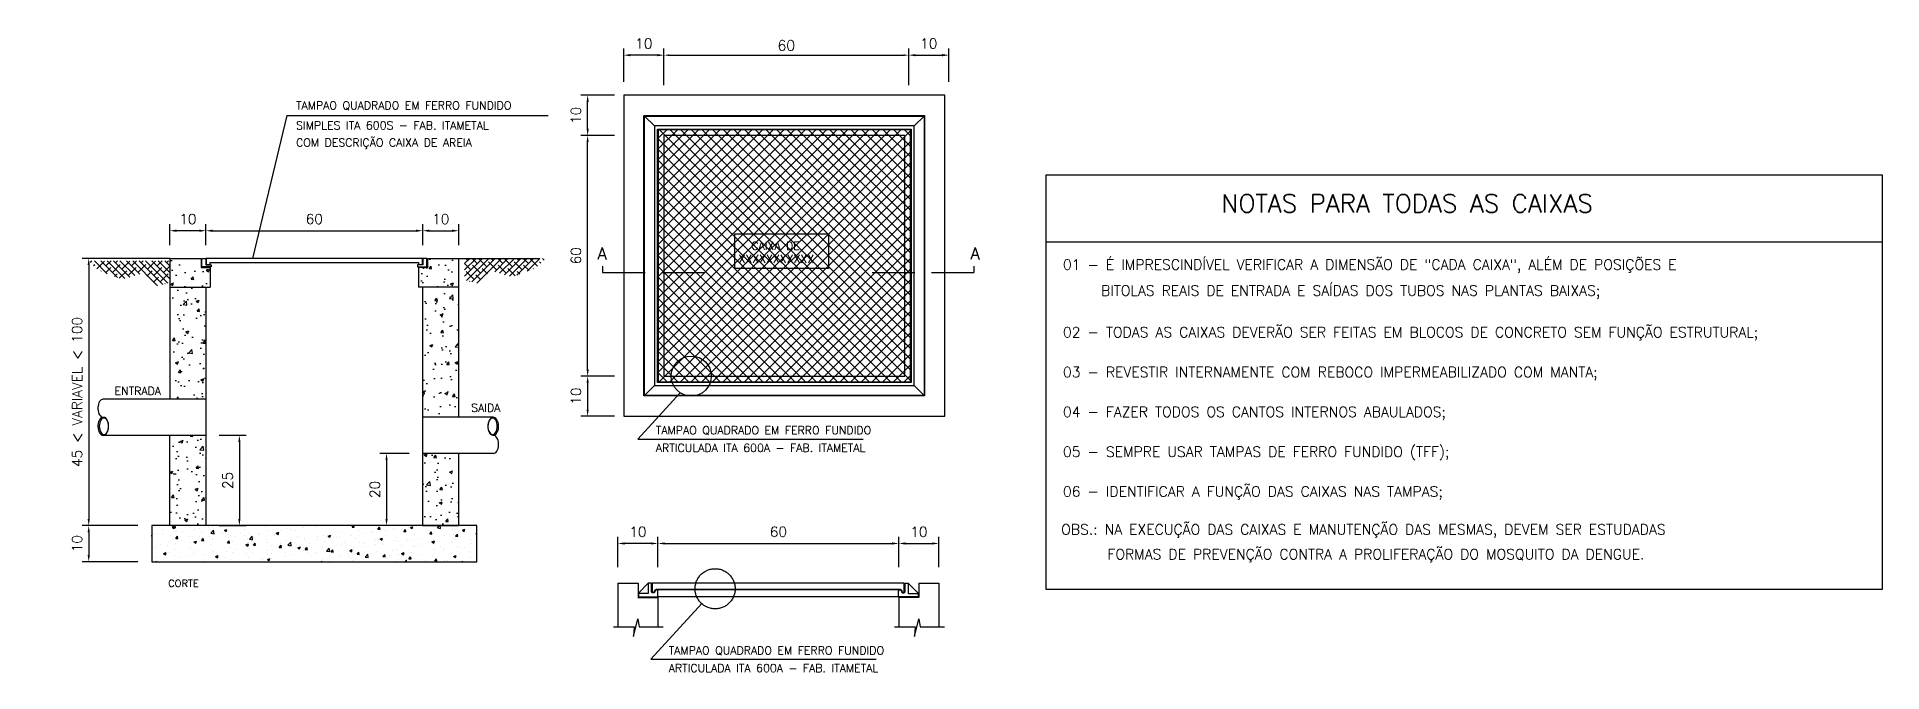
# Model space of a CAD drawing. Header units: millimetres. Extents: x -8 to 5830, y -596 to 3598.
# Drawn here: x 3071 to 5830, y 2648 to 3598 of the extents above; entities that cross this region are included whole.
import ezdxf
from ezdxf.enums import TextEntityAlignment as Align

# ---------------------------------------------------------------- set-up
doc = ezdxf.new("R2010")
doc.units = ezdxf.units.MM
doc.linetypes.add('HIDDEN', pattern=[9.525, 6.35, -3.175])
doc.layers.get('0').update_dxf_attribs({"color": 9})
for name, color, linetype in [('0_1', 1, 'Continuous'), ('1', 8, 'Continuous'), ('ARQ', 8, 'Continuous'), ('COTA', 8, 'Continuous'), ('DETALHES', 1, 'Continuous'), ('HACH1', 7, 'Continuous'), ('HATCH', 113, 'Continuous'), ('INSTALAÇÕES', 7, 'Continuous'), ('SIMB', 1, 'Continuous'), ('texto', 1, 'Continuous')]:
    doc.layers.add(name, color=color, linetype=linetype)
doc.styles.add('80', font='romans.shx', dxfattribs={"height": 2})
doc.styles.add('MONOTXT', font='ROMANS', dxfattribs={"height": 2})
doc.styles.add('ROMANS', font='romans')
doc.dimstyles.new('100', dxfattribs={"dimscale": 0, "dimtxt": 15, "dimasz": 7.5, "dimexe": 7.5, "dimexo": 15, "dimgap": 5, "dimtad": 1, "dimdec": 0, "dimzin": 12, "dimdsep": 46, "dimtxsty": 'ROMANS', "dimcen": 0.15, "dimdle": 8, "dimclrd": 8, "dimclre": 8, "dimclrt": 7, "dimadec": 0, "dimazin": 0, "dimtfac": 1, "dimtdec": 0, "dimtmove": 0, "dimatfit": 3, "dimfxl": 1, "dimtolj": 1, "dimtzin": 0, "dimarcsym": 0})

msp = doc.modelspace()

# ---------------------------------------------------------------- texts
at = {"layer": 'ARQ', "color": 3, "style": 'ROMANS'}
msp.add_text('A', height=18, dxfattribs=at).set_placement((3909.088, 3265.01))
at = {"layer": 'ARQ', "color": 3, "style": 'ROMANS', "text_generation_flag": 2}
msp.add_text('A', height=18, dxfattribs=at).set_placement((4480.596, 3265.01))
at = {"layer": 'COTA', "color": 7, "ltscale": 10, "insert": (4191.45, 3585.368), "char_height": 15.3697, "attachment_point": 5, "style": 'ROMANS'}
msp.add_mtext('\\A1;60', dxfattribs=at)
at = {"layer": 'texto', "style": 'MONOTXT'}
for s, p in [('TAMPAO QUADRADO EM FERRO FUNDIDO', (3458.514, 3495.671)), ('SIMPLES ITA 600S - FAB. ITAMETAL', (3458.514, 3465.729)), ('COM DESCRIÇÃO CAIXA DE AREIA', (3458.514, 3440.003)), ('TAMPAO QUADRADO EM FERRO FUNDIDO', (3996.374, 3009.825)), ('ARTICULADA ITA 600A - FAB. ITAMETAL', (3996.374, 2983.425)), ('TAMPAO QUADRADO EM FERRO FUNDIDO', (4015.634, 2680.417)), ('ARTICULADA ITA 600A - FAB. ITAMETAL', (4015.634, 2654.017))]:
    msp.add_text(s, height=12, dxfattribs=at).set_placement(p, align=Align.MIDDLE_LEFT)
at = {"layer": 'texto', "color": 7}
for s, height, style, p in [('NOTAS PARA TODAS AS CAIXAS', 27, '80', (4841.816, 3335.544)), ('01 - É IMPRESCINDÍVEL VERIFICAR A DIMENSÃO DE "CADA CAIXA", ALÉM DE POSIÇÕES E ', 15.3, 'MONOTXT', (4604.935, 3249.873)), ('     BITOLAS REAIS DE ENTRADA E SAÍDAS DOS TUBOS NAS PLANTAS BAIXAS;', 15.3, 'MONOTXT', (4604.935, 3210.993)), ('02 - TODAS AS CAIXAS DEVERÃO SER FEITAS EM BLOCOS DE CONCRETO SEM FUNÇÃO ESTRUTURAL;', 15.3, 'MONOTXT', (4604.935, 3148.695)), ('03 - REVESTIR INTERNAMENTE COM REBOCO IMPERMEABILIZADO COM MANTA;', 15.3, 'MONOTXT', (4604.935, 3089.137)), ('04 - FAZER TODOS OS CANTOS INTERNOS ABAULADOS;', 15.3, 'MONOTXT', (4604.935, 3029.579)), ('05 - SEMPRE USAR TAMPAS DE FERRO FUNDIDO (TFF);', 15.3, 'MONOTXT', (4604.935, 2970.02)), ('06 - IDENTIFICAR A FUNÇÃO DAS CAIXAS NAS TAMPAS;', 15.3, 'MONOTXT', (4604.935, 2910.462)), ('OBS.: NA EXECUÇÃO DAS CAIXAS E MANUTENÇÃO DAS MESMAS, DEVEM SER ESTUDADAS ', 15.3, 'MONOTXT', (4602.367, 2853.789)), ('FORMAS DE PREVENÇÃO CONTRA A PROLIFERAÇÃO DO MOSQUITO DA DENGUE.', 15.3, 'MONOTXT', (4671.513, 2816.698)), ('CORTE ', 10.8, 'ROMANS', (3267.381, 2775.389))]:
    msp.add_text(s, height=height, dxfattribs=dict(at, style=style)).set_placement(p)
at = {"layer": 'texto'}
for s, style, p in [('CAIXA DE', 'ROMANS', (4139.064, 3279.685)), ('XXXXXXXXXXX', 'ROMANS', (4119.987, 3260.256)), ('ENTRADA', 'MONOTXT', (3187.208, 3062.519)), ('SAIDA', 'MONOTXT', (3720.302, 3037.459))]:
    msp.add_text(s, height=12, dxfattribs=dict(at, style=style)).set_placement(p)

# ---------------------------------------------------------------- blocks, each defined once
blk = doc.blocks.new('*X35')
at = {"color": 0}
for p, q in [((46.73, 50.71), (47.17, 51.17)), ((47.62, 50.57), (47.55, 51.17)), ((60.57, 51.15), (60.57, 51.15)), ((96.49, 50.76), (96.83, 51.17)), ((97.09, 50.71), (97, 51.17)), ((98.76, 51.17), (98.79, 51.15)), ((98.79, 51.15), (98.79, 51.17)), ((120.11, 50.52), (120.74, 51.17)), ((121, 50.38), (120.91, 51.17)), ((41.09, 48.21), (41.04, 48.48)), ((41.04, 48.21), (41.09, 48.21)), ((41.67, 48.66), (41.67, 48.66)), ((42.58, 48.85), (42.58, 48.85)), ((43.51, 46), (43.51, 46)), ((44.15, 49.84), (44.15, 49.84)), ((44.17, 48.99), (44.17, 48.99)), ((46.25, 48.49), (46.25, 48.49)), ((46.73, 50.71), (47.62, 50.57)), ((46.77, 50.66), (47.47, 50.93)), ((46.77, 50.66), (47.27, 50.32)), ((47.27, 50.32), (47.47, 50.93)), ((47.6, 46.23), (47.6, 46.23)), ((47.67, 47.63), (48.15, 48.21)), ((47.67, 47.63), (48.27, 47.58)), ((47.72, 49.56), (47.72, 49.56)), ((47.96, 49.49), (47.96, 49.49)), ((48.27, 47.58), (48.15, 48.21)), ((49.35, 47), (49.35, 47)), ((49.48, 49.61), (49.48, 49.61)), ((51.59, 48.27), (51.59, 48.27)), ((51.65, 46.37), (51.65, 46.37)), ((52.65, 46.87), (52.65, 46.87)), ((52.74, 46.63), (53.44, 46.9)), ((52.74, 46.63), (53.24, 46.3)), ((52.77, 50.2), (52.77, 50.2)), ((53.24, 46.3), (53.44, 46.9)), ((54.15, 46.7), (54.15, 46.7)), ((54.28, 50.32), (54.28, 50.32)), ((54.82, 49.39), (54.82, 49.39)), ((54.84, 47.01), (55.32, 47.58)), ((54.84, 47.01), (55.44, 46.95)), ((55.18, 48), (55.18, 48)), ((55.44, 46.95), (55.32, 47.58)), ((56.78, 50.65), (56.78, 50.65)), ((56.93, 48.04), (56.93, 48.04)), ((57.41, 49.05), (58.18, 49.86)), ((57.41, 49.05), (58.29, 48.91)), ((57.84, 47.62), (57.84, 47.62)), ((57.94, 47.2), (57.94, 47.2)), ((57.96, 50.95), (57.96, 50.95)), ((58.29, 48.91), (58.18, 49.86)), ((60.16, 49.16), (60.16, 49.16)), ((61.01, 49), (61.01, 49)), ((61.15, 49.86), (61.85, 50.13)), ((61.15, 49.86), (61.64, 49.52)), ((61.64, 49.52), (61.85, 50.13)), ((62.01, 46.38), (62.5, 46.95)), ((62.01, 46.38), (62.61, 46.33)), ((62.27, 47.82), (62.27, 47.82)), ((62.61, 46.33), (62.5, 46.95)), ((62.98, 48.32), (62.98, 48.32)), ((63.41, 46.8), (63.41, 46.8)), ((64.25, 48.03), (64.25, 48.03)), ((65.5, 48.94), (65.5, 48.94)), ((66.76, 48.36), (66.76, 48.36)), ((66.84, 50), (66.84, 50)), ((67.12, 45.83), (67.82, 46.1)), ((67.61, 47.59), (67.61, 47.59)), ((67.61, 45.5), (67.82, 46.1)), ((68.03, 48.96), (68.03, 48.96)), ((68.08, 47.4), (68.86, 48.21)), ((68.08, 47.4), (68.97, 47.26)), ((68.97, 47.26), (68.86, 48.21)), ((69.19, 45.75), (69.67, 46.33)), ((69.24, 47.81), (69.24, 47.81)), ((69.78, 45.7), (69.67, 46.33)), ((70.54, 48.86), (70.54, 48.86)), ((70.84, 48.71), (70.84, 48.71)), ((72.67, 51), (72.67, 51)), ((72.95, 47.37), (72.95, 47.37)), ((73.1, 46.38), (73.1, 46.38)), ((73.22, 49.71), (73.22, 49.71)), ((75.07, 48.81), (75.07, 48.81)), ((75.52, 49.06), (76.22, 49.33)), ((75.52, 49.06), (76.01, 48.72)), ((76.01, 48.72), (76.22, 49.33)), ((76.17, 48.48), (76.17, 48.48)), ((76.73, 46.08), (76.73, 46.08)), ((76.86, 49.69), (76.86, 49.69)), ((78.23, 47.09), (78.23, 47.09)), ((78.28, 47.14), (78.28, 47.14)), ((78.36, 50.42), (78.36, 50.42)), ((78.75, 45.74), (79.53, 46.55)), ((79.36, 50.02), (79.36, 50.02)), ((79.64, 45.6), (79.53, 46.55)), ((80.52, 46.58), (80.52, 46.58)), ((80.9, 49.81), (80.9, 49.81)), ((81.51, 48.26), (81.51, 48.26)), ((83.15, 50.52), (83.15, 50.52)), ((83.29, 47.73), (83.29, 47.73)), ((83.41, 51.06), (83.41, 51.06)), ((83.62, 46.92), (83.62, 46.92)), ((84.72, 46.31), (84.72, 46.31)), ((86.73, 50.81), (86.73, 50.81)), ((86.83, 47.41), (86.83, 47.41)), ((86.85, 48.03), (86.85, 48.03)), ((88.48, 48.48), (88.48, 48.48)), ((88.96, 46.69), (88.96, 46.69)), ((89.34, 47.74), (89.34, 47.74)), ((89.89, 48.26), (90.59, 48.52)), ((89.89, 48.26), (90.39, 47.92)), ((90.39, 47.92), (90.59, 48.52)), ((90.55, 47.31), (90.55, 47.31)), ((92.19, 47.81), (92.19, 47.81)), ((93.13, 48.24), (93.13, 48.24)), ((93.61, 49.18), (93.61, 49.18)), ((94.3, 46.46), (94.3, 46.46)), ((96.38, 48.31), (96.38, 48.31)), ((96.49, 50.76), (97.09, 50.71)), ((97.53, 47.58), (97.53, 47.58)), ((98.54, 46.49), (98.54, 46.49)), ((98.66, 49.82), (98.66, 49.82)), ((99.44, 49.07), (99.44, 49.07)), ((99.64, 46.24), (99.64, 46.24)), ((101.94, 49.4), (101.94, 49.4)), ((102.22, 49.31), (102.22, 49.31)), ((102.87, 47.36), (102.87, 47.36)), ((103.66, 50.14), (104.14, 50.71)), ((103.66, 50.14), (104.26, 50.08)), ((103.74, 47.24), (103.74, 47.24)), ((103.86, 50.57), (103.86, 50.57)), ((104.26, 50.08), (104.14, 50.71)), ((104.26, 47.46), (104.96, 47.72)), ((104.26, 47.46), (104.76, 47.12)), ((104.76, 47.12), (104.96, 47.72)), ((104.97, 46.01), (104.97, 46.01)), ((105.73, 49.9), (105.73, 49.9)), ((108.05, 50.31), (108.05, 50.31)), ((108.2, 47.13), (108.2, 47.13)), ((108.87, 47.95), (108.87, 47.95)), ((109.42, 46.78), (109.42, 46.78)), ((110.83, 49.51), (111.32, 50.08)), ((110.83, 49.51), (111.43, 49.46)), ((111.43, 49.46), (111.32, 50.08)), ((111.92, 47.11), (111.92, 47.11)), ((112.05, 50.73), (112.05, 50.73)), ((112.66, 50.68), (113.36, 50.95)), ((112.66, 50.68), (113.16, 50.34)), ((113.16, 50.34), (113.36, 50.95)), ((113.54, 46.91), (113.54, 46.91)), ((113.92, 48.59), (113.92, 48.59)), ((114.55, 51.06), (114.55, 51.06)), ((115.71, 47.61), (115.71, 47.61)), ((118.01, 48.88), (118.49, 49.45)), ((118.01, 48.88), (118.6, 48.83)), ((118.6, 48.83), (118.49, 49.45)), ((118.63, 46.65), (119.33, 46.92)), ((118.63, 46.65), (119.13, 46.32)), ((118.88, 46.68), (118.88, 46.68)), ((118.99, 46.01), (118.99, 46.01)), ((119.12, 49.34), (119.12, 49.34)), ((119.13, 46.32), (119.33, 46.92)), ((119.3, 46.35), (119.3, 46.35)), ((120.11, 50.52), (121, 50.38)), ((122.02, 48.44), (122.02, 48.44)), ((124.13, 46.71), (124.13, 46.71)), ((124.22, 46.45), (124.22, 46.45)), ((124.25, 50.04), (124.25, 50.04)), ((124.53, 48.77), (124.53, 48.77)), ((125.13, 47.35), (125.13, 47.35)), ((125.18, 48.25), (125.66, 48.83)), ((125.18, 48.25), (125.78, 48.2)), ((125.78, 48.2), (125.66, 48.83)), ((127.03, 49.88), (127.73, 50.15)), ((127.03, 49.88), (127.53, 49.54)), ((127.53, 49.54), (127.73, 50.15)), ((128.31, 49.27), (128.31, 49.27)), ((129.18, 47.35), (129.18, 47.35)), ((129.3, 50.68), (129.3, 50.68)), ((129.56, 46.23), (129.56, 46.23)), ((130.79, 48.86), (131.04, 49.13)), ((130.79, 48.86), (131.04, 48.82)), ((130.96, 48.35), (130.96, 48.35)), ((41.54, 45.04), (41.54, 45.04)), ((42.16, 44.75), (42.16, 44.75)), ((42.24, 41.17), (42.37, 41.31)), ((42.34, 42.2), (42.34, 42.2)), ((42.39, 41.17), (42.37, 41.31)), ((42.46, 45.53), (42.46, 45.53)), ((42.7, 41.6), (42.7, 41.6)), ((44.34, 43.41), (45.04, 43.68)), ((44.34, 43.41), (44.84, 43.07)), ((44.84, 43.07), (45.04, 43.68)), ((45.33, 45.54), (45.33, 45.54)), ((45.91, 43.8), (45.91, 43.8)), ((47.48, 42.9), (47.48, 42.9)), ((47.49, 44.53), (47.49, 44.53)), ((49.02, 42.43), (49.02, 42.43)), ((51.52, 42.76), (51.52, 42.76)), ((51.74, 44.8), (51.74, 44.8)), ((52.53, 43.54), (52.53, 43.54)), ((52.83, 44.3), (52.83, 44.3)), ((55.31, 43.26), (55.31, 43.26)), ((55.56, 41.3), (55.56, 41.3)), ((57.57, 45.8), (57.57, 45.8)), ((57.72, 44.29), (57.72, 44.29)), ((58.17, 44.08), (58.17, 44.08)), ((58.71, 42.61), (59.41, 42.88)), ((58.71, 42.61), (59.21, 42.27)), ((59.21, 42.27), (59.41, 42.88)), ((61.39, 42.3), (61.39, 42.3)), ((61.62, 44.09), (61.62, 44.09)), ((62.73, 41.67), (62.73, 41.67)), ((62.85, 44.99), (62.85, 44.99)), ((63.51, 43.85), (63.51, 43.85)), ((64.13, 44.42), (64.13, 44.42)), ((67.12, 45.83), (67.61, 45.5)), ((67.22, 43.31), (67.22, 43.31)), ((67.78, 42.31), (67.78, 42.31)), ((67.91, 45.63), (67.91, 45.63)), ((67.91, 44.92), (67.91, 44.92)), ((68.85, 43.63), (68.85, 43.63)), ((69.19, 45.75), (69.78, 45.7)), ((71.6, 41.81), (71.6, 41.81)), ((72.98, 43.06), (72.98, 43.06)), ((73.06, 44.31), (73.06, 44.31)), ((73.08, 41.81), (73.78, 42.07)), ((73.08, 41.81), (73.58, 41.47)), ((73.58, 41.47), (73.78, 42.07)), ((74.1, 42.14), (74.1, 42.14)), ((74.19, 43.4), (74.19, 43.4)), ((74.23, 45.75), (74.23, 45.75)), ((76.36, 45.12), (76.84, 45.7)), ((76.36, 45.12), (76.96, 45.07)), ((76.96, 45.07), (76.84, 45.7)), ((77.89, 42.63), (77.89, 42.63)), ((78.11, 43.76), (78.11, 43.76)), ((78.75, 45.74), (79.64, 45.6)), ((78.89, 45.31), (78.89, 45.31)), ((79.52, 43.18), (79.52, 43.18)), ((81.49, 45.03), (82.19, 45.3)), ((81.49, 45.03), (81.98, 44.7)), ((81.98, 44.7), (82.19, 45.3)), ((83.16, 44.4), (83.16, 44.4)), ((83.53, 44.5), (84.01, 45.07)), ((83.53, 44.5), (84.13, 44.44)), ((84.13, 44.44), (84.01, 45.07)), ((84.2, 43.47), (84.2, 43.47)), ((84.86, 42.95), (84.86, 42.95)), ((86.71, 43.8), (86.71, 43.8)), ((87.87, 41.17), (88.16, 41.27)), ((88.12, 41.17), (88.16, 41.27)), ((88.24, 41.82), (88.24, 41.82)), ((88.36, 45.15), (88.36, 45.15)), ((89.42, 44.09), (90.2, 44.9)), ((89.42, 44.09), (90.31, 43.95)), ((90.14, 41.34), (90.14, 41.34)), ((90.31, 43.95), (90.2, 44.9)), ((90.2, 42.72), (90.2, 42.72)), ((90.49, 44.29), (90.49, 44.29)), ((90.7, 43.87), (91.19, 44.44)), ((90.7, 43.87), (91.3, 43.82)), ((91.3, 43.82), (91.19, 44.44)), ((93.37, 42.52), (93.37, 42.52)), ((93.49, 45.85), (93.49, 45.85)), ((94.18, 41.18), (94.18, 41.18)), ((95.54, 42.5), (95.54, 42.5)), ((95.86, 44.23), (96.56, 44.5)), ((95.86, 44.23), (96.36, 43.89)), ((95.97, 42.34), (95.97, 42.34)), ((96.36, 43.89), (96.56, 44.5)), ((96.68, 41.51), (96.68, 41.51)), ((96.81, 45.13), (96.81, 45.13)), ((97.88, 43.24), (98.36, 43.82)), ((97.88, 43.24), (98.47, 43.19)), ((98.47, 43.19), (98.36, 43.82)), ((98.42, 43.16), (98.42, 43.16)), ((99.31, 45.45), (99.31, 45.45)), ((100.1, 42.43), (100.87, 43.24)), ((100.1, 42.43), (100.98, 42.29)), ((100.47, 42.01), (100.47, 42.01)), ((100.98, 42.29), (100.87, 43.24)), ((100.88, 42.27), (100.88, 42.27)), ((101.8, 43.34), (101.8, 43.34)), ((103.1, 45.95), (103.1, 45.95)), ((103.62, 43.91), (103.62, 43.91)), ((105.05, 42.61), (105.53, 43.19)), ((105.05, 42.61), (105.65, 42.56)), ((105.65, 42.56), (105.53, 43.19)), ((106.21, 42.05), (106.21, 42.05)), ((106.79, 42.84), (106.79, 42.84)), ((107.63, 44.35), (107.63, 44.35)), ((108.63, 41.29), (108.63, 41.29)), ((108.75, 44.62), (108.75, 44.62)), ((109.29, 43.17), (109.29, 43.17)), ((110.03, 42.15), (110.03, 42.15)), ((110.23, 43.43), (110.93, 43.7)), ((110.23, 43.43), (110.73, 43.09)), ((110.31, 45.79), (110.31, 45.79)), ((110.73, 43.09), (110.93, 43.7)), ((111.14, 41.17), (111.55, 41.59)), ((111.55, 41.82), (111.55, 41.82)), ((111.6, 41.17), (111.55, 41.59)), ((112.22, 41.99), (112.7, 42.56)), ((112.22, 41.99), (112.82, 41.93)), ((112.82, 41.93), (112.7, 42.56)), ((113.08, 43.67), (113.08, 43.67)), ((113.47, 45.35), (113.47, 45.35)), ((113.68, 41.93), (113.68, 41.93)), ((113.8, 45.26), (113.8, 45.26)), ((115.65, 45.56), (115.65, 45.56)), ((115.86, 43.15), (115.86, 43.15)), ((116.89, 41.6), (116.89, 41.6)), ((118.87, 42.68), (118.87, 42.68)), ((119.39, 44.5), (119.39, 44.5)), ((119.39, 41.36), (119.88, 41.93)), ((119.39, 41.36), (119.99, 41.31)), ((119.99, 41.31), (119.88, 41.93)), ((120.99, 45.34), (120.99, 45.34)), ((121.69, 44.15), (121.69, 44.15)), ((121.9, 44.83), (121.9, 44.83)), ((122.23, 41.37), (122.23, 41.37)), ((123.05, 41.38), (123.05, 41.38)), ((124.01, 43.38), (124.01, 43.38)), ((124.6, 42.63), (125.3, 42.9)), ((124.6, 42.63), (125.1, 42.29)), ((125.1, 42.29), (125.3, 42.9)), ((125.68, 45.33), (125.68, 45.33)), ((126.33, 45.11), (126.33, 45.11)), ((126.93, 41.17), (127.05, 41.3)), ((127.07, 41.17), (127.05, 41.3)), ((127.53, 45.15), (127.53, 45.15)), ((129.06, 44.02), (129.06, 44.02)), ((129.37, 42.22), (129.37, 42.22))]:
    blk.add_line(p, q, dxfattribs=at)
blk = doc.blocks.new('*D40')
at = {"layer": 'DEFPOINTS', "color": 0, "transparency": 16777216}
for p in [(3647.8, 2975.2), (3593.8, 2867.2), (3647.8, 2867.2)]:
    blk.add_point(p, dxfattribs=at)
at = {"layer": 'DETALHES', "color": 10, "lineweight": -2, "transparency": 16777216}
for p, q in [((3627.8, 2975.2), (3583.8, 2975.2)), ((3593.8, 2965.2), (3593.8, 2877.2)), ((3627.8, 2867.2), (3583.8, 2867.2))]:
    blk.add_line(p, q, dxfattribs=at)
at = {"layer": 'DETALHES', "color": 10, "transparency": 16777216}
for points in [[(3592.1, 2965.2), (3595.4, 2965.2), (3593.8, 2975.2)], [(3592.1, 2877.2), (3595.4, 2877.2), (3593.8, 2867.2)]]:
    blk.add_solid(points, dxfattribs=at)
at = {"layer": 'DETALHES', "color": 7, "transparency": 16777216, "insert": (3576.3, 2921.2), "char_height": 15, "attachment_point": 5, "rotation": 90, "style": 'ROMANS'}
blk.add_mtext('\\A1;20', dxfattribs=at)
blk = doc.blocks.new('*D41')
at = {"layer": 'COTA', "color": 10, "lineweight": -2, "ltscale": 10, "transparency": 16777216}
for p, q in [((3213.5, 3266.8), (3138.6, 3266.8)), ((3148.6, 3256.8), (3148.6, 2877.2)), ((3221.8, 2867.2), (3138.6, 2867.2))]:
    blk.add_line(p, q, dxfattribs=at)
at = {"layer": 'COTA', "color": 10, "ltscale": 10, "transparency": 16777216}
for points in [[(3146.9, 3256.8), (3150.2, 3256.8), (3148.6, 3266.8)], [(3146.9, 2877.2), (3150.2, 2877.2), (3148.6, 2867.2)]]:
    blk.add_solid(points, dxfattribs=at)
at = {"layer": 'DEFPOINTS', "color": 0, "ltscale": 10, "transparency": 16777216}
for p in [(3233.5, 3266.8), (3148.6, 2867.2), (3241.8, 2867.2)]:
    blk.add_point(p, dxfattribs=at)
at = {"layer": 'COTA', "color": 7, "ltscale": 10, "transparency": 16777216, "insert": (3131.1, 3067), "char_height": 15, "attachment_point": 5, "rotation": 90, "style": 'ROMANS'}
blk.add_mtext('\\A1;45 < VARIAVEL < 100', dxfattribs=at)
blk = doc.blocks.new('*D42')
at = {"layer": 'COTA', "color": 10, "lineweight": -2, "ltscale": 10, "transparency": 16777216}
for p, q in [((3343.8, 3002.2), (3383.8, 3002.2)), ((3373.8, 2992.2), (3373.8, 2877.2)), ((3343.8, 2867.2), (3383.8, 2867.2))]:
    blk.add_line(p, q, dxfattribs=at)
at = {"layer": 'COTA', "color": 10, "ltscale": 10, "transparency": 16777216}
for points in [[(3372.1, 2992.2), (3375.5, 2992.2), (3373.8, 3002.2)], [(3372.1, 2877.2), (3375.5, 2877.2), (3373.8, 2867.2)]]:
    blk.add_solid(points, dxfattribs=at)
at = {"layer": 'DEFPOINTS', "color": 0, "ltscale": 10, "transparency": 16777216}
for p in [(3323.8, 3002.2), (3323.8, 2867.2), (3373.8, 2867.2)]:
    blk.add_point(p, dxfattribs=at)
at = {"layer": 'COTA', "color": 7, "ltscale": 10, "transparency": 16777216, "insert": (3356.3, 2934.7), "char_height": 15, "attachment_point": 5, "rotation": 90, "style": 'ROMANS'}
blk.add_mtext('\\A1;25', dxfattribs=at)
blk = doc.blocks.new('*D43')
at = {"layer": 'COTA', "color": 10, "lineweight": -2, "ltscale": 10, "transparency": 16777216}
for p, q in [((3221.8, 2867.2), (3138.6, 2867.2)), ((3148.6, 2857.2), (3148.6, 2823.2)), ((3221.8, 2813.2), (3138.6, 2813.2))]:
    blk.add_line(p, q, dxfattribs=at)
at = {"layer": 'COTA', "color": 10, "ltscale": 10, "transparency": 16777216}
for points in [[(3146.9, 2857.2), (3150.2, 2857.2), (3148.6, 2867.2)], [(3146.9, 2823.2), (3150.2, 2823.2), (3148.6, 2813.2)]]:
    blk.add_solid(points, dxfattribs=at)
at = {"layer": 'DEFPOINTS', "color": 0, "ltscale": 10, "transparency": 16777216}
for p in [(3241.8, 2867.2), (3148.6, 2813.2), (3241.8, 2813.2)]:
    blk.add_point(p, dxfattribs=at)
at = {"layer": 'COTA', "color": 7, "ltscale": 10, "transparency": 16777216, "insert": (3131.1, 2840.2), "char_height": 15, "attachment_point": 5, "rotation": 90, "style": 'ROMANS'}
blk.add_mtext('\\A1;10', dxfattribs=at)
blk = doc.blocks.new('*X36')
at = {"color": 0}
for p, q in [((140.54, 462.28), (145.49, 467.22)), ((140.54, 464.05), (143.72, 467.22)), ((140.54, 465.81), (141.96, 467.22)), ((142.31, 464.04), (140.54, 465.8)), ((141.42, 466.69), (140.89, 467.22)), ((141.1, 461.07), (147.26, 467.22)), ((142.51, 460.7), (149.03, 467.22)), ((144.07, 465.81), (142.65, 467.22)), ((144.96, 463.15), (142.75, 465.36)), ((143.91, 460.34), (150.79, 467.22)), ((146.72, 464.92), (144.51, 467.13)), ((149.38, 464.04), (147.17, 466.25)), ((148.49, 466.69), (147.96, 467.22)), ((148.88, 463.54), (152.56, 467.22)), ((151.14, 465.81), (149.73, 467.22)), ((152.03, 463.15), (149.82, 465.36)), ((150.23, 463.13), (154.33, 467.22)), ((151.59, 462.72), (156.1, 467.22)), ((153.8, 464.92), (151.59, 467.13)), ((152.95, 462.31), (157.87, 467.22)), ((156.45, 464.04), (154.24, 466.25)), ((155.01, 462.6), (159.63, 467.22)), ((155.56, 466.69), (155.03, 467.22)), ((158.22, 465.81), (156.8, 467.22)), ((158.38, 463.87), (156.89, 465.36)), ((157.85, 463.67), (161.4, 467.22)), ((160.73, 465.06), (158.66, 467.13)), ((161.63, 465.92), (161.31, 466.25)), ((162.54, 466.78), (162.1, 467.22)), ((143.19, 461.39), (140.98, 463.6)), ((141.96, 460.85), (141.86, 460.95)), ((145.04, 461.31), (143.63, 462.71)), ((146.89, 462.99), (145.4, 464.48)), ((154.53, 462.42), (152.47, 464.48)), ((155.81, 462.9), (155.12, 463.6)), ((159.66, 464.36), (159.54, 464.48))]:
    blk.add_line(p, q, dxfattribs=at)
blk = doc.blocks.new('*D37')
at = {"layer": 'COTA', "color": 10, "lineweight": -2, "ltscale": 10, "transparency": 16777216}
for p, q in [((3323.8, 3286.8), (3323.8, 3318.2)), ((3647.8, 3286.8), (3647.8, 3318.2)), ((3333.8, 3308.2), (3637.8, 3308.2))]:
    blk.add_line(p, q, dxfattribs=at)
at = {"layer": 'COTA', "color": 10, "ltscale": 10, "transparency": 16777216}
for points in [[(3333.8, 3309.9), (3333.8, 3306.5), (3323.8, 3308.2)], [(3637.8, 3309.9), (3637.8, 3306.5), (3647.8, 3308.2)]]:
    blk.add_solid(points, dxfattribs=at)
at = {"layer": 'DEFPOINTS', "color": 0, "ltscale": 10, "transparency": 16777216}
for p in [(3647.8, 3308.2), (3323.8, 3266.8), (3647.8, 3266.8)]:
    blk.add_point(p, dxfattribs=at)
at = {"layer": 'COTA', "color": 7, "ltscale": 10, "transparency": 16777216, "insert": (3485.8, 3325.7), "char_height": 15, "attachment_point": 5, "style": 'ROMANS'}
blk.add_mtext('\\A1;60', dxfattribs=at)
blk = doc.blocks.new('*D38')
at = {"layer": 'COTA', "color": 10, "lineweight": -2, "ltscale": 10, "transparency": 16777216}
for p, q in [((3269.8, 3286.8), (3269.8, 3318.2)), ((3323.8, 3286.8), (3323.8, 3318.2)), ((3313.8, 3308.2), (3279.8, 3308.2))]:
    blk.add_line(p, q, dxfattribs=at)
at = {"layer": 'COTA', "color": 10, "ltscale": 10, "transparency": 16777216}
for points in [[(3279.8, 3309.9), (3279.8, 3306.5), (3269.8, 3308.2)], [(3313.8, 3309.9), (3313.8, 3306.5), (3323.8, 3308.2)]]:
    blk.add_solid(points, dxfattribs=at)
at = {"layer": 'DEFPOINTS', "color": 0, "ltscale": 10, "transparency": 16777216}
for p in [(3269.8, 3308.2), (3269.8, 3266.8), (3323.8, 3266.8)]:
    blk.add_point(p, dxfattribs=at)
at = {"layer": 'COTA', "color": 7, "ltscale": 10, "transparency": 16777216, "insert": (3296.8, 3325.7), "char_height": 15, "attachment_point": 5, "style": 'ROMANS'}
blk.add_mtext('\\A1;10', dxfattribs=at)
blk = doc.blocks.new('*D39')
at = {"layer": 'COTA', "color": 10, "lineweight": -2, "ltscale": 10, "transparency": 16777216}
for p, q in [((3647.8, 3286.8), (3647.8, 3318.2)), ((3701.8, 3286.8), (3701.8, 3318.2)), ((3657.8, 3308.2), (3691.8, 3308.2))]:
    blk.add_line(p, q, dxfattribs=at)
at = {"layer": 'COTA', "color": 10, "ltscale": 10, "transparency": 16777216}
for points in [[(3657.8, 3309.9), (3657.8, 3306.5), (3647.8, 3308.2)], [(3691.8, 3309.9), (3691.8, 3306.5), (3701.8, 3308.2)]]:
    blk.add_solid(points, dxfattribs=at)
at = {"layer": 'DEFPOINTS', "color": 0, "ltscale": 10, "transparency": 16777216}
for p in [(3701.8, 3308.2), (3647.8, 3266.8), (3701.8, 3266.8)]:
    blk.add_point(p, dxfattribs=at)
at = {"layer": 'COTA', "color": 7, "ltscale": 10, "transparency": 16777216, "insert": (3674.8, 3325.7), "char_height": 15, "attachment_point": 5, "style": 'ROMANS'}
blk.add_mtext('\\A1;10', dxfattribs=at)
blk = doc.blocks.new('*D44')
at = {"layer": 'COTA', "color": 10, "lineweight": -2, "ltscale": 10, "transparency": 16777216}
for p, q in [((3934.4, 3450.8), (3884.4, 3450.8)), ((3894.4, 3100.8), (3894.4, 3440.8)), ((3934.4, 3090.8), (3884.4, 3090.8))]:
    blk.add_line(p, q, dxfattribs=at)
at = {"layer": 'COTA', "color": 10, "ltscale": 10, "transparency": 16777216}
for points in [[(3892.8, 3440.8), (3896.1, 3440.8), (3894.4, 3450.8)], [(3892.8, 3100.8), (3896.1, 3100.8), (3894.4, 3090.8)]]:
    blk.add_solid(points, dxfattribs=at)
at = {"layer": 'DEFPOINTS', "color": 0, "ltscale": 10, "transparency": 16777216}
for p in [(3894.4, 3450.8), (3954.4, 3450.8), (3954.4, 3090.8)]:
    blk.add_point(p, dxfattribs=at)
at = {"layer": 'COTA', "color": 7, "ltscale": 10, "transparency": 16777216, "insert": (3876.9, 3270.8), "char_height": 15, "attachment_point": 5, "rotation": 90, "style": 'ROMANS'}
blk.add_mtext('\\A1;60', dxfattribs=at)
blk = doc.blocks.new('*D45')
at = {"layer": 'COTA', "color": 10, "lineweight": -2, "ltscale": 10, "transparency": 16777216}
for p, q in [((3939.6, 2805.2), (3939.6, 2850.4)), ((3999.6, 2805.2), (3999.6, 2850.4)), ((3989.6, 2840.4), (3949.6, 2840.4))]:
    blk.add_line(p, q, dxfattribs=at)
at = {"layer": 'COTA', "color": 10, "ltscale": 10, "transparency": 16777216}
for points in [[(3949.6, 2842.1), (3949.6, 2838.8), (3939.6, 2840.4)], [(3989.6, 2842.1), (3989.6, 2838.8), (3999.6, 2840.4)]]:
    blk.add_solid(points, dxfattribs=at)
at = {"layer": 'DEFPOINTS', "color": 0, "ltscale": 10, "transparency": 16777216}
for p in [(3939.6, 2840.4), (3939.6, 2785.2), (3999.6, 2785.2)]:
    blk.add_point(p, dxfattribs=at)
at = {"layer": 'COTA', "color": 7, "ltscale": 10, "transparency": 16777216, "insert": (3969.6, 2857.9), "char_height": 15, "attachment_point": 5, "style": 'ROMANS'}
blk.add_mtext('\\A1;10', dxfattribs=at)
blk = doc.blocks.new('*D46')
at = {"layer": 'COTA', "color": 10, "lineweight": -2, "ltscale": 10, "transparency": 16777216}
for p, q in [((3934.4, 3090.8), (3884.4, 3090.8)), ((3894.4, 3080.8), (3894.4, 3040.8)), ((3934.4, 3030.8), (3884.4, 3030.8))]:
    blk.add_line(p, q, dxfattribs=at)
at = {"layer": 'COTA', "color": 10, "ltscale": 10, "transparency": 16777216}
for points in [[(3892.8, 3080.8), (3896.1, 3080.8), (3894.4, 3090.8)], [(3892.8, 3040.8), (3896.1, 3040.8), (3894.4, 3030.8)]]:
    blk.add_solid(points, dxfattribs=at)
at = {"layer": 'DEFPOINTS', "color": 0, "ltscale": 10, "transparency": 16777216}
for p in [(3954.4, 3090.8), (3894.4, 3030.8), (3954.4, 3030.8)]:
    blk.add_point(p, dxfattribs=at)
at = {"layer": 'COTA', "color": 7, "ltscale": 10, "transparency": 16777216, "insert": (3876.9, 3060.8), "char_height": 15, "attachment_point": 5, "rotation": 90, "style": 'ROMANS'}
blk.add_mtext('\\A1;10', dxfattribs=at)
blk = doc.blocks.new('*D47')
at = {"layer": '0_1', "color": 10, "linetype": 'Continuous', "lineweight": -2, "transparency": 16777216}
for p, q in [((3999.6, 2805.2), (3999.6, 2850.4)), ((4359.6, 2805.2), (4359.6, 2850.4)), ((4009.6, 2840.4), (4349.6, 2840.4))]:
    blk.add_line(p, q, dxfattribs=at)
at = {"layer": '0_1', "color": 10, "linetype": 'Continuous', "transparency": 16777216}
for points in [[(4009.6, 2842.1), (4009.6, 2838.8), (3999.6, 2840.4)], [(4349.6, 2842.1), (4349.6, 2838.8), (4359.6, 2840.4)]]:
    blk.add_solid(points, dxfattribs=at)
at = {"layer": 'DEFPOINTS', "color": 0, "linetype": 'Continuous', "transparency": 16777216}
for p in [(4359.6, 2840.4), (3999.6, 2785.2), (4359.6, 2785.2)]:
    blk.add_point(p, dxfattribs=at)
at = {"layer": '0_1', "color": 7, "linetype": 'Continuous', "transparency": 16777216, "insert": (4179.6, 2857.9), "char_height": 15, "attachment_point": 5, "style": 'ROMANS'}
blk.add_mtext('\\A1;60', dxfattribs=at)
blk = doc.blocks.new('*D48')
at = {"layer": 'DEFPOINTS', "color": 0, "transparency": 16777216}
for p in [(4419.6, 2840.4), (4359.6, 2785.2), (4419.6, 2785.2)]:
    blk.add_point(p, dxfattribs=at)
at = {"layer": 'SIMB', "color": 10, "lineweight": -2, "transparency": 16777216}
for p, q in [((4359.6, 2805.2), (4359.6, 2850.4)), ((4419.6, 2805.2), (4419.6, 2850.4)), ((4369.6, 2840.4), (4409.6, 2840.4))]:
    blk.add_line(p, q, dxfattribs=at)
at = {"layer": 'SIMB', "color": 10, "transparency": 16777216}
for points in [[(4369.6, 2842.1), (4369.6, 2838.8), (4359.6, 2840.4)], [(4409.6, 2842.1), (4409.6, 2838.8), (4419.6, 2840.4)]]:
    blk.add_solid(points, dxfattribs=at)
at = {"layer": 'SIMB', "color": 7, "transparency": 16777216, "insert": (4389.6, 2857.9), "char_height": 15, "attachment_point": 5, "style": 'ROMANS'}
blk.add_mtext('\\A1;10', dxfattribs=at)
blk = doc.blocks.new('*D49')
at = {"layer": 'COTA', "color": 10, "lineweight": -2, "ltscale": 10, "transparency": 16777216}
for p, q in [((3948.4, 3530.8), (3948.4, 3580.8)), ((3998.4, 3570.8), (3958.4, 3570.8)), ((4008.4, 3530.8), (4008.4, 3580.8))]:
    blk.add_line(p, q, dxfattribs=at)
at = {"layer": 'COTA', "color": 10, "ltscale": 10, "transparency": 16777216}
for points in [[(3958.4, 3572.5), (3958.4, 3569.1), (3948.4, 3570.8)], [(3998.4, 3572.5), (3998.4, 3569.1), (4008.4, 3570.8)]]:
    blk.add_solid(points, dxfattribs=at)
at = {"layer": 'DEFPOINTS', "color": 0, "ltscale": 10, "transparency": 16777216}
for p in [(3948.4, 3570.8), (3948.4, 3510.8), (4008.4, 3510.8)]:
    blk.add_point(p, dxfattribs=at)
at = {"layer": 'COTA', "color": 7, "ltscale": 10, "transparency": 16777216, "insert": (3978.4, 3588.3), "char_height": 15, "attachment_point": 5, "style": 'ROMANS'}
blk.add_mtext('\\A1;10', dxfattribs=at)
blk = doc.blocks.new('*D50')
at = {"layer": 'COTA', "color": 10, "lineweight": -2, "ltscale": 10, "transparency": 16777216}
for p, q in [((3934.4, 3510.8), (3884.4, 3510.8)), ((3894.4, 3460.8), (3894.4, 3500.8)), ((3934.4, 3450.8), (3884.4, 3450.8))]:
    blk.add_line(p, q, dxfattribs=at)
at = {"layer": 'COTA', "color": 10, "ltscale": 10, "transparency": 16777216}
for points in [[(3892.8, 3500.8), (3896.1, 3500.8), (3894.4, 3510.8)], [(3892.8, 3460.8), (3896.1, 3460.8), (3894.4, 3450.8)]]:
    blk.add_solid(points, dxfattribs=at)
at = {"layer": 'DEFPOINTS', "color": 0, "ltscale": 10, "transparency": 16777216}
for p in [(3894.4, 3510.8), (3954.4, 3510.8), (3954.4, 3450.8)]:
    blk.add_point(p, dxfattribs=at)
at = {"layer": 'COTA', "color": 7, "ltscale": 10, "transparency": 16777216, "insert": (3876.9, 3480.8), "char_height": 15, "attachment_point": 5, "rotation": 90, "style": 'ROMANS'}
blk.add_mtext('\\A1;10', dxfattribs=at)
blk = doc.blocks.new('*D51')
at = {"layer": 'COTA', "color": 10, "lineweight": -2, "ltscale": 10, "transparency": 16777216}
for p, q in [((4374.4, 3530.8), (4374.4, 3580.8)), ((4384.4, 3570.8), (4424.4, 3570.8)), ((4434.4, 3530.8), (4434.4, 3580.8))]:
    blk.add_line(p, q, dxfattribs=at)
at = {"layer": 'COTA', "color": 10, "ltscale": 10, "transparency": 16777216}
for points in [[(4384.4, 3572.5), (4384.4, 3569.1), (4374.4, 3570.8)], [(4424.4, 3572.5), (4424.4, 3569.1), (4434.4, 3570.8)]]:
    blk.add_solid(points, dxfattribs=at)
at = {"layer": 'DEFPOINTS', "color": 0, "ltscale": 10, "transparency": 16777216}
for p in [(4434.4, 3570.8), (4374.4, 3510.8), (4434.4, 3510.8)]:
    blk.add_point(p, dxfattribs=at)
at = {"layer": 'COTA', "color": 7, "ltscale": 10, "transparency": 16777216, "insert": (4404.4, 3588.3), "char_height": 15, "attachment_point": 5, "style": 'ROMANS'}
blk.add_mtext('\\A1;10', dxfattribs=at)

# ---------------------------------------------------------------- dimensions: what is measured, and where the dimension line sits
at = {"layer": '0_1', "linetype": 'Continuous'}
dim = msp.add_linear_dim(base=(4359.579, 2840.421), p1=(3999.579, 2785.204), p2=(4359.579, 2785.204), text='60', dimstyle='100', override={"dimscale": 1, "dimasz": 10, "dimexe": 10, "dimexo": 20, "dimgap": 10, "dimrnd": 1, "dimdle": 200, "dimclrd": 10, "dimclre": 10}, dxfattribs=at)
dim.commit()
dim.dimension.update_dxf_attribs({"geometry": '*D47', "text_midpoint": (4179.579, 2857.921)})
at = {"layer": 'COTA', "ltscale": 10}
for base, p1, p2, text, picture, middle in [((3948.42, 3570.806), (4008.42, 3510.806), (3948.42, 3510.806), '10', '*D49', (3978.42, 3588.306)), ((4434.42, 3570.806), (4374.42, 3510.806), (4434.42, 3510.806), '10', '*D51', (4404.42, 3588.306)), ((3269.768, 3308.205), (3323.768, 3266.762), (3269.768, 3266.762), '10', '*D38', (3296.768, 3325.705)), ((3647.768, 3308.205), (3323.768, 3266.762), (3647.768, 3266.762), '60', '*D37', (3485.768, 3325.705)), ((3701.768, 3308.205), (3647.768, 3266.762), (3701.768, 3266.762), '10', '*D39', (3674.768, 3325.705)), ((3939.579, 2840.421), (3999.579, 2785.204), (3939.579, 2785.204), '10', '*D45', (3969.579, 2857.921))]:
    dim = msp.add_linear_dim(base=base, p1=p1, p2=p2, text=text, dimstyle='100', override={"dimscale": 1, "dimasz": 10, "dimexe": 10, "dimexo": 20, "dimgap": 10, "dimrnd": 1, "dimdle": 200, "dimclrd": 10, "dimclre": 10}, dxfattribs=at)
    dim.commit()
    dim.dimension.update_dxf_attribs({"geometry": picture, "text_midpoint": middle})
for base, p1, p2, text, picture, middle in [((3894.42, 3510.806), (3954.42, 3450.806), (3954.42, 3510.806), '10', '*D50', (3876.92, 3480.806)), ((3894.42, 3450.806), (3954.42, 3090.806), (3954.42, 3450.806), '60', '*D44', (3876.92, 3270.806)), ((3148.555, 2867.162), (3233.511, 3266.762), (3241.76, 2867.162), '45 < VARIAVEL < 100', '*D41', (3131.055, 3066.962)), ((3894.42, 3030.806), (3954.42, 3090.806), (3954.42, 3030.806), '10', '*D46', (3876.92, 3060.806)), ((3373.794, 2867.162), (3323.768, 3002.162), (3323.768, 2867.162), '25', '*D42', (3356.294, 2934.662)), ((3148.555, 2813.162), (3241.76, 2867.162), (3241.76, 2813.162), '10', '*D43', (3131.055, 2840.162))]:
    dim = msp.add_linear_dim(base=base, p1=p1, p2=p2, angle=90, text=text, dimstyle='100', override={"dimscale": 1, "dimasz": 10, "dimexe": 10, "dimexo": 20, "dimgap": 10, "dimrnd": 1, "dimdle": 200, "dimclrd": 10, "dimclre": 10}, dxfattribs=at)
    dim.commit()
    dim.dimension.update_dxf_attribs({"geometry": picture, "text_midpoint": middle})
at = {"layer": 'DETALHES', "color": 5}
dim = msp.add_linear_dim(base=(3593.768, 2867.162), p1=(3647.768, 2975.162), p2=(3647.768, 2867.162), angle=270, text='20', dimstyle='100', override={"dimscale": 1, "dimasz": 10, "dimexe": 10, "dimexo": 20, "dimgap": 10, "dimrnd": 1, "dimdle": 200, "dimclrd": 10, "dimclre": 10}, dxfattribs=at)
dim.commit()
dim.dimension.update_dxf_attribs({"geometry": '*D40', "text_midpoint": (3576.268, 2921.162)})
at = {"layer": 'SIMB'}
dim = msp.add_linear_dim(base=(4419.579, 2840.421), p1=(4359.579, 2785.204), p2=(4419.579, 2785.204), text='10', dimstyle='100', override={"dimscale": 1, "dimasz": 10, "dimexe": 10, "dimexo": 20, "dimgap": 10, "dimrnd": 1, "dimdle": 200, "dimclrd": 10, "dimclre": 10}, dxfattribs=at)
dim.commit()
dim.dimension.update_dxf_attribs({"geometry": '*D48', "text_midpoint": (4389.579, 2857.921)})

# ---------------------------------------------------------------- hatches: boundary and pattern name
at = {"layer": 'HATCH'}
h = msp.add_hatch(dxfattribs=at)
h.set_pattern_fill('ANSI37', color=256, scale=90, style=0)
h.set_pattern_definition([(45, (-1887.301, -770.055), (-7.954951, 7.954951), []), (135, (-1887.301, -770.055), (-7.954951, -7.954951), [])])
h.paths.add_polyline_path([(3999.898, 3082.284), (4376.943, 3082.284), (4376.943, 3459.329), (3999.898, 3459.329)])
h.paths.add_polyline_path([(4118.702, 3257.256), (4246.987, 3257.256), (4246.987, 3275.256), (4118.702, 3275.256)], flags=24)
h.paths.add_polyline_path([(4137.778, 3276.685), (4224.35, 3276.685), (4224.35, 3294.685), (4137.778, 3294.685)], flags=24)
at = {"layer": 'INSTALAÇÕES'}
h = msp.add_hatch(dxfattribs=at)
h.set_pattern_fill('AR-CONC', color=8, scale=0.25)
h.paths.add_polyline_path([(3269.768, 3266.762), (3269.768, 3223.562), (3329.978, 3223.562), (3329.978, 3253.262), (3316.478, 3253.262), (3316.478, 3266.762)])
h.paths.add_polyline_path([(3655.255, 3266.762), (3655.255, 3253.262), (3641.755, 3253.262), (3641.755, 3223.562), (3701.768, 3223.562), (3701.768, 3266.762)])
h = msp.add_hatch(dxfattribs=at)
h.set_pattern_fill('AR-CONC', color=8, scale=0.25)
h.paths.add_polyline_path([(3323.768, 3002.162), (3269.768, 3002.162), (3269.768, 2867.162), (3323.768, 2867.162)])
h.paths.add_polyline_path([(3323.768, 3223.562), (3269.768, 3223.562), (3269.768, 3056.162), (3323.768, 3056.162)])
h = msp.add_hatch(dxfattribs=at)
h.set_pattern_fill('AR-CONC', color=8, scale=0.25)
h.paths.add_polyline_path([(3701.768, 2975.162), (3647.768, 2975.162), (3647.768, 2867.162), (3701.768, 2867.162)])
h.paths.add_polyline_path([(3701.768, 3223.562), (3647.768, 3223.562), (3647.768, 3029.162), (3701.768, 3029.162)])

# ---------------------------------------------------------------- linework, layer by layer
at = {"layer": '0_1', "linetype": 'Continuous'}
for p, q in [((3994.265, 3464.961), (3979.587, 3479.639)), ((4382.576, 3464.961), (4397.254, 3479.639)), ((3994.265, 3076.651), (3979.587, 3061.973)), ((4382.576, 3076.651), (4397.254, 3061.973)), ((3985.069, 2781.017), (3969.818, 2765.766)), ((4361.39, 2770.997), (3997.211, 2770.997)), ((4365.982, 2760.677), (3999.519, 2760.677)), ((4373.735, 2781.017), (4388.986, 2765.766))]:
    msp.add_line(p, q, dxfattribs=at)
for points in [[(4382.576, 3076.651), (4382.576, 3464.961), (3994.265, 3464.961), (3994.265, 3076.651)], [(4377.913, 3081.313), (3998.928, 3081.313), (3998.928, 3460.299), (4377.913, 3460.299)], [(3999.898, 3082.284), (4376.943, 3082.284), (4376.943, 3459.329), (3999.898, 3459.329)], [(4008.42, 3090.806), (4368.42, 3090.806), (4368.42, 3450.806), (4008.42, 3450.806)]]:
    msp.add_lwpolyline(points, close=True, dxfattribs=at)
for points in [[(3970.275, 2765.766), (3970.275, 2760.677), (3999.443, 2760.677), (3999.443, 2769.169, 0.89065055), (3995.307, 2769.169, -1), (3989.731, 2769.169), (3989.731, 2781.017), (3985.069, 2781.017), (3985.069, 2765.766)], [(4388.484, 2765.766), (4388.484, 2760.677), (4359.361, 2760.677), (4359.361, 2769.169, -0.89065055), (4363.496, 2769.169, 1), (4369.072, 2769.169), (4369.072, 2781.017), (4373.735, 2781.017), (4373.735, 2765.766)]]:
    msp.add_lwpolyline(points, format="xyb", close=True, dxfattribs=at)
msp.add_lwpolyline([(3990.767, 2781.017), (3990.767, 2769.169, 1), (3994.423, 2769.169, -0.41421356), (3997.211, 2771.957), (4361.39, 2771.957, -0.41421356), (4364.177, 2769.169, 1), (4367.833, 2769.169), (4367.833, 2781.017), (3990.778, 2781.017)], format="xyb", dxfattribs=at)
at = {"layer": '1', "linetype": 'HIDDEN', "ltscale": 25}
for p, q in [((3916.652, 3255.096), (3916.652, 3245.9)), ((4471.98, 3255.096), (4471.98, 3245.9)), ((3916.652, 3245.9), (3980.389, 3245.9)), ((4005.33, 3245.9), (4069.068, 3245.9)), ((4319.564, 3245.9), (4383.302, 3245.9)), ((4408.243, 3245.9), (4471.98, 3245.9))]:
    msp.add_line(p, q, dxfattribs=at)
at = {"layer": 'ARQ', "color": 3}
for p, q in [((3655.255, 3253.262), (3641.755, 3253.262)), ((3323.768, 3056.162), (3170.3, 3056.162)), ((3753.313, 3029.162), (3647.768, 3029.162)), ((3323.768, 3002.162), (3170.3, 3002.162)), ((3753.313, 2975.162), (3647.768, 2975.162)), ((3701.768, 2975.162), (3647.768, 2975.162))]:
    msp.add_line(p, q, dxfattribs=at)
at = {"layer": 'ARQ', "color": 1}
for p, q in [((4032.762, 3065.779), (3969.471, 2996.625)), ((3969.471, 2996.625), (4306.514, 2996.625))]:
    msp.add_line(p, q, dxfattribs=at)
msp.add_lwpolyline([(4114.407, 3251.625), (4114.407, 3303.696), (4254.641, 3303.696), (4254.641, 3251.625)], close=True, dxfattribs=at)
at = {"layer": 'ARQ', "color": 3}
for points in [[(3317.558, 3254.342), (3317.558, 3266.762), (3323.768, 3266.762), (3323.768, 3257.447), (3331.598, 3257.447), (3331.598, 3254.342)], [(3654.175, 3254.342), (3654.175, 3266.762), (3647.965, 3266.762), (3647.965, 3257.447), (3640.135, 3257.447), (3640.135, 3254.342)]]:
    msp.add_lwpolyline(points, close=True, dxfattribs=at)
at = {"layer": 'ARQ', "color": 0}
msp.add_lwpolyline([(3641.558, 3260.552), (3641.558, 3257.643), (3647.768, 3257.643), (3647.768, 3266.762), (3323.965, 3266.762), (3323.965, 3257.643), (3330.175, 3257.643), (3330.175, 3260.552)], close=True, dxfattribs=at)
at = {"layer": 'ARQ', "color": 3, "flags": 128}
for points in [[(3170.3, 3056.162), (3168.821, 3055.932), (3167.392, 3055.25), (3166.062, 3054.14), (3164.877, 3052.638), (3163.876, 3050.797), (3163.094, 3048.679), (3162.557, 3046.356), (3162.284, 3043.907), (3162.284, 3041.416), (3162.557, 3038.967), (3163.094, 3036.644), (3163.876, 3034.526), (3164.877, 3032.685), (3166.062, 3031.184), (3167.392, 3030.073), (3168.821, 3029.391), (3170.3, 3029.162)], [(3753.313, 2975.162), (3754.792, 2975.391), (3756.221, 2976.073), (3757.551, 2977.184), (3758.736, 2978.685), (3759.737, 2980.526), (3760.519, 2982.644), (3761.056, 2984.967), (3761.329, 2987.416), (3761.329, 2989.907), (3761.056, 2992.356), (3760.519, 2994.679), (3759.737, 2996.797), (3758.736, 2998.638), (3757.551, 3000.14), (3756.221, 3001.25), (3754.792, 3001.932), (3753.313, 3002.162)]]:
    msp.add_lwpolyline(points, dxfattribs=at)
for points in [[(3170.3, 3002.162), (3171.823, 3002.406), (3173.292, 3003.129), (3174.652, 3004.305), (3175.855, 3005.891), (3176.857, 3007.831), (3177.623, 3010.054), (3178.123, 3012.479), (3178.341, 3015.019), (3178.268, 3017.583), (3177.907, 3020.077), (3177.271, 3022.412), (3176.384, 3024.502), (3175.276, 3026.273), (3173.989, 3027.661), (3172.568, 3028.615), (3171.065, 3029.1), (3169.535, 3029.1), (3168.032, 3028.615), (3166.611, 3027.661), (3165.324, 3026.273), (3164.216, 3024.502), (3163.329, 3022.412), (3162.693, 3020.077), (3162.332, 3017.583), (3162.259, 3015.019), (3162.477, 3012.479), (3162.978, 3010.054), (3163.743, 3007.831), (3164.745, 3005.891), (3165.948, 3004.305), (3167.308, 3003.129), (3168.777, 3002.406)], [(3171.362, 3003.242), (3172.603, 3003.455), (3173.845, 3004.097), (3175.036, 3005.167), (3176.126, 3006.669), (3177.046, 3008.565), (3177.741, 3010.76), (3178.18, 3013.158), (3178.332, 3015.662), (3178.178, 3018.165), (3177.741, 3020.564), (3177.048, 3022.76), (3176.127, 3024.654), (3175.036, 3026.151), (3173.841, 3027.225), (3172.598, 3027.87), (3171.36, 3028.081), (3170.114, 3027.868), (3168.877, 3027.231), (3167.689, 3026.161), (3166.598, 3024.654), (3165.68, 3022.756), (3164.982, 3020.563), (3164.542, 3018.167), (3164.393, 3015.662), (3164.547, 3013.158), (3164.982, 3010.758), (3165.674, 3008.562), (3166.597, 3006.673), (3167.689, 3005.177), (3168.888, 3004.098), (3170.13, 3003.45)], [(3753.313, 3029.162), (3751.79, 3028.918), (3750.321, 3028.195), (3748.961, 3027.019), (3747.758, 3025.432), (3746.756, 3023.492), (3745.991, 3021.27), (3745.49, 3018.844), (3745.272, 3016.304), (3745.345, 3013.74), (3745.706, 3011.246), (3746.342, 3008.912), (3747.229, 3006.821), (3748.337, 3005.05), (3749.624, 3003.662), (3751.045, 3002.708), (3752.548, 3002.223), (3754.078, 3002.223), (3755.581, 3002.708), (3757.002, 3003.662), (3758.289, 3005.05), (3759.397, 3006.821), (3760.284, 3008.912), (3760.92, 3011.246), (3761.281, 3013.74), (3761.354, 3016.304), (3761.136, 3018.844), (3760.636, 3021.27), (3759.87, 3023.492), (3758.868, 3025.432), (3757.665, 3027.019), (3756.305, 3028.195), (3754.836, 3028.918)], [(3752.251, 3028.082), (3751.01, 3027.868), (3749.768, 3027.227), (3748.577, 3026.156), (3747.487, 3024.654), (3746.567, 3022.758), (3745.872, 3020.563), (3745.433, 3018.166), (3745.281, 3015.662), (3745.435, 3013.158), (3745.872, 3010.759), (3746.565, 3008.564), (3747.486, 3006.67), (3748.577, 3005.173), (3749.772, 3004.098), (3751.015, 3003.453), (3752.253, 3003.242), (3753.499, 3003.455), (3754.736, 3004.093), (3755.924, 3005.162), (3757.015, 3006.67), (3757.933, 3008.567), (3758.631, 3010.76), (3759.071, 3013.157), (3759.22, 3015.661), (3759.066, 3018.165), (3758.631, 3020.565), (3757.939, 3022.761), (3757.016, 3024.651), (3755.924, 3026.146), (3754.725, 3027.226), (3753.483, 3027.873)]]:
    msp.add_lwpolyline(points, close=True, dxfattribs=at)
at = {"layer": 'ARQ', "color": 1}
msp.add_circle((4049.304, 3090.806), 30, dxfattribs=at)
at = {"layer": 'COTA', "color": 10, "lineweight": -2, "ltscale": 10}
for p, q in [((4008.42, 3525.806), (4008.42, 3578.306)), ((4015.92, 3570.806), (4366.92, 3570.806)), ((4374.42, 3525.806), (4374.42, 3578.306))]:
    msp.add_line(p, q, dxfattribs=at)
at = {"layer": 'COTA', "color": 10, "ltscale": 10}
for points in [[(4015.92, 3572.056), (4015.92, 3569.556), (4008.42, 3570.806)], [(4366.92, 3572.056), (4366.92, 3569.556), (4374.42, 3570.806)]]:
    msp.add_solid(points, dxfattribs=at)
at = {"layer": 'DEFPOINTS', "color": 0, "ltscale": 10}
for p in [(4374.42, 3570.806), (4008.42, 3510.806), (4374.42, 3510.806)]:
    msp.add_point(p, dxfattribs=at)
at = {"layer": 'DETALHES', "color": 5}
for p, q in [((3269.768, 3266.762), (3148.438, 3266.762)), ((3269.768, 3266.762), (3269.768, 3056.162)), ((3269.768, 3266.762), (3316.478, 3266.762)), ((3316.478, 3266.762), (3316.478, 3253.262)), ((3655.255, 3266.762), (3701.768, 3266.762)), ((3655.255, 3266.762), (3655.255, 3253.262)), ((3701.768, 3029.162), (3701.768, 3266.762)), ((3701.768, 3266.762), (3823.098, 3266.762)), ((3316.478, 3253.262), (3329.978, 3253.262)), ((3316.478, 3253.262), (3329.978, 3253.262)), ((3329.978, 3253.262), (3329.978, 3223.562)), ((3641.755, 3253.262), (3641.755, 3223.562)), ((3655.255, 3253.262), (3641.755, 3253.262)), ((3269.768, 3223.562), (3329.978, 3223.562)), ((3323.768, 3223.562), (3323.768, 2867.162)), ((3701.768, 3223.562), (3641.755, 3223.562)), ((3647.768, 3223.562), (3647.768, 2867.162)), ((3269.768, 2867.162), (3269.768, 3002.162)), ((3701.768, 2867.162), (3701.768, 2975.162)), ((3323.768, 2867.162), (3269.768, 2867.162)), ((3647.768, 2867.162), (3701.768, 2867.162))]:
    msp.add_line(p, q, dxfattribs=at)
msp.add_lwpolyline([(3242.768, 2813.162), (3728.768, 2813.162), (3728.768, 2867.162), (3242.768, 2867.162)], close=True, dxfattribs=at)
at = {"layer": 'HACH1', "linetype": 'HIDDEN', "ltscale": 75}
msp.add_circle((4084.998, 2772.698), 30, dxfattribs=at)
at = {"layer": 'HATCH', "color": 1}
for p, q in [((4064.892, 2750.433), (3988.731, 2667.217)), ((3932.979, 2715.689), (3963.961, 2715.689)), ((3962.863, 2701.217), (3969.651, 2727.559)), ((3963.961, 2715.689), (3962.863, 2701.217)), ((3969.296, 2727.559), (3971.35, 2715.689)), ((3971.35, 2715.689), (4007.395, 2715.689)), ((4352.979, 2715.689), (4383.961, 2715.689)), ((4382.863, 2701.217), (4389.651, 2727.559)), ((4383.961, 2715.689), (4382.863, 2701.217)), ((4389.651, 2727.559), (4391.705, 2715.689)), ((4391.705, 2715.689), (4427.75, 2715.689)), ((3988.731, 2667.217), (4325.774, 2667.217))]:
    msp.add_line(p, q, dxfattribs=at)
msp.add_lwpolyline([(4397.254, 3061.973), (3979.587, 3061.973), (3979.587, 3479.639), (4397.254, 3479.639)], close=True, dxfattribs=at)
at = {"layer": 'SIMB'}
for p, q in [((3939.579, 2781.017), (3969.786, 2781.017)), ((3939.579, 2781.017), (3939.579, 2715.689)), ((3969.431, 2759.477), (3999.224, 2759.477)), ((3969.431, 2759.477), (3999.224, 2759.477)), ((3969.786, 2781.017), (3969.786, 2759.477)), ((3999.224, 2759.477), (3999.224, 2715.689)), ((4389.373, 2759.477), (4359.579, 2759.477)), ((4359.579, 2759.477), (4359.579, 2715.689)), ((4389.373, 2759.477), (4359.579, 2759.477)), ((4389.373, 2781.017), (4419.579, 2781.017)), ((4389.373, 2781.017), (4389.373, 2759.477)), ((4419.579, 2781.017), (4419.579, 2715.689))]:
    msp.add_line(p, q, dxfattribs=at)
at = {"layer": 'SIMB', "color": 3}
msp.add_lwpolyline([(3948.42, 3030.806), (4428.42, 3030.806), (4428.42, 3510.806), (3948.42, 3510.806)], close=True, dxfattribs=at)
msp.add_lwpolyline([(3979.587, 3480.599), (4398.214, 3480.599), (4398.214, 3061.013), (3978.627, 3061.013), (3978.627, 3480.599)], dxfattribs=at)
at = {"layer": 'texto', "color": 1}
for q in [(3393.528, 3266.762), (3835.401, 3480.545)]:
    msp.add_line((3444.496, 3480.545), q, dxfattribs=at)
at = {"layer": 'texto', "color": 7}
msp.add_line((4579.932, 3291.717), (5829.533, 3291.717), dxfattribs=at)
msp.add_lwpolyline([(4579.932, 3391.798), (5829.533, 3391.798), (5829.533, 2771.741), (4579.932, 2771.741)], close=True, dxfattribs=at)

# ---------------------------------------------------------------- block references
at = {"layer": 'INSTALAÇÕES', "color": 8}
for name, p, xscale, yscale, zscale in [('*X36', (4028.709, 740.105), -5.399999999965075, 5.40000000083819, 5.4), ('*X36', (2951.533, 743.748), 5.399999999965075, 5.399999999965075, 5.399999999965075), ('*X35', (3021.137, 2590.869), 5.399999999965075, 5.399999999965075, 5.399999999965075)]:
    msp.add_blockref(name, p, dxfattribs=dict(at, xscale=xscale, yscale=yscale, zscale=zscale))

msp.set_redraw_order([(e.dxf.handle, doc.entitydb.next_handle()) for e in msp.query("TEXT MTEXT ATTDEF DIMENSION ARC_DIMENSION")])  # texts and dimensions are drawn at this point

doc.saveas('drawing.dxf')
